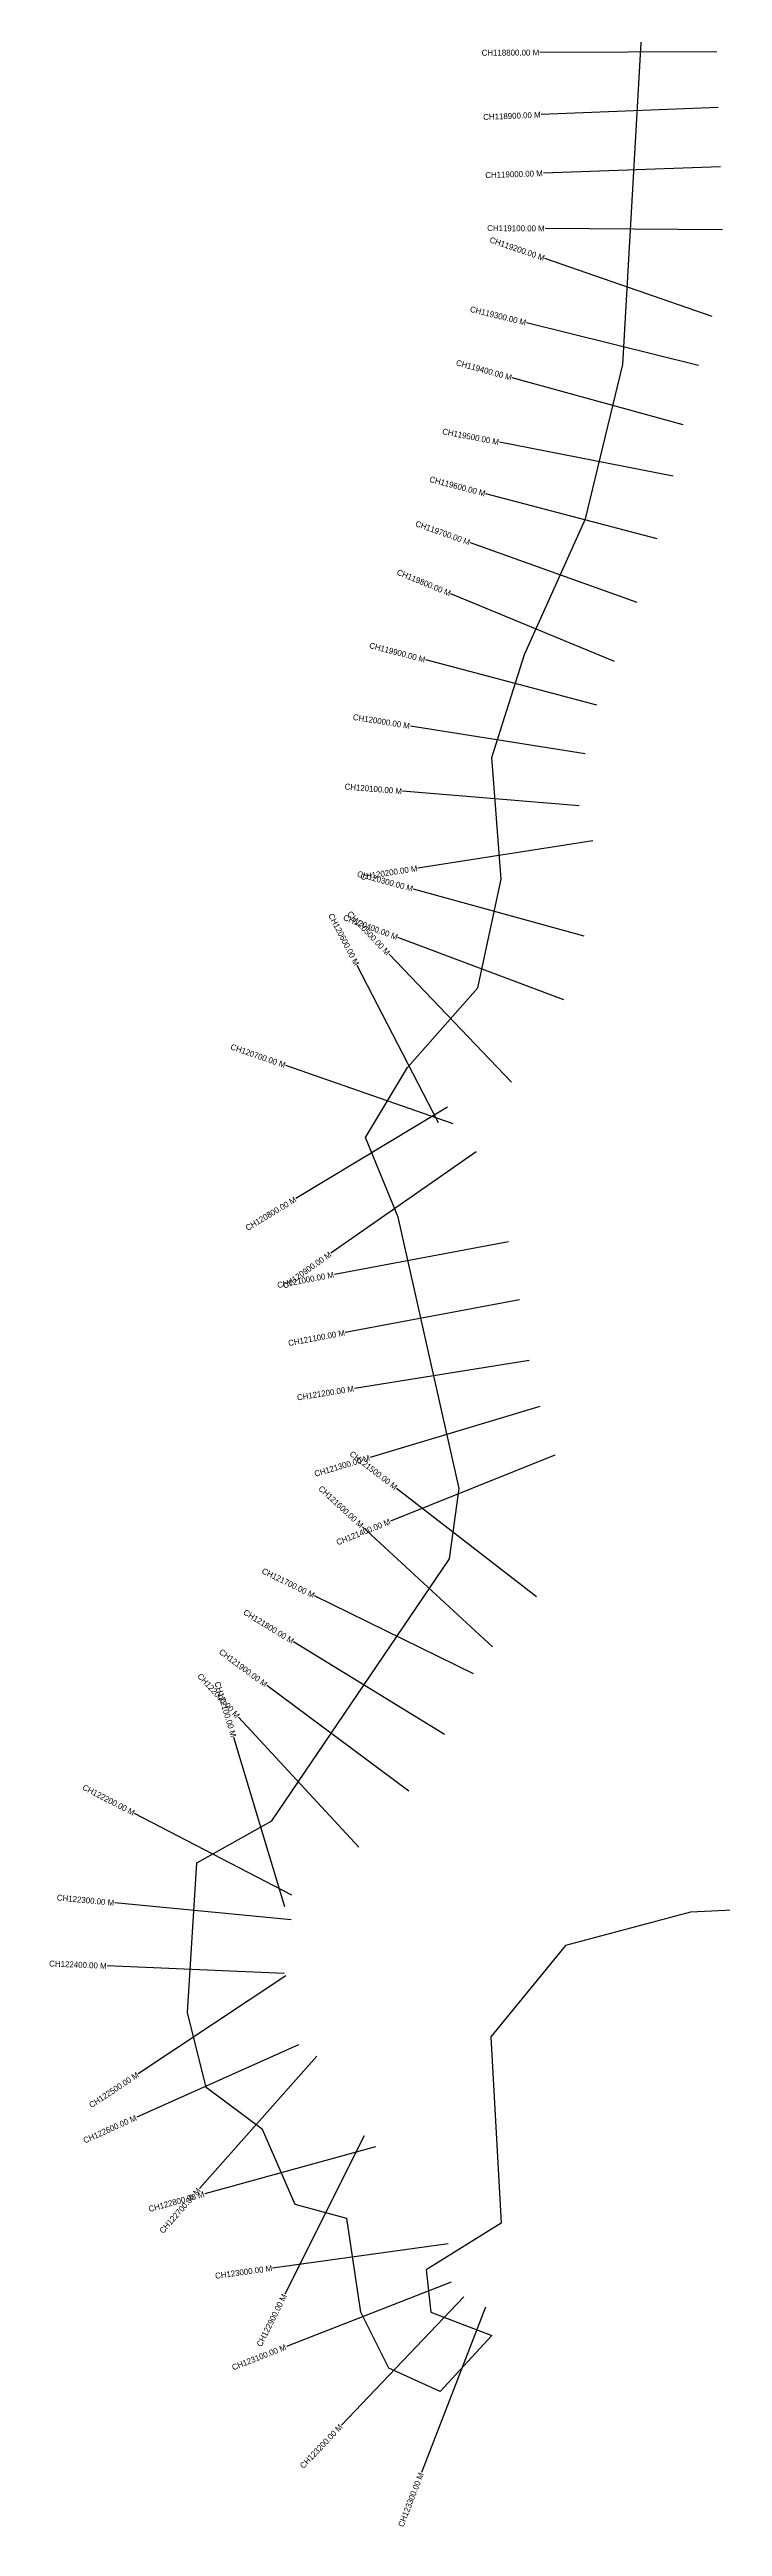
# Model space of a CAD drawing. Header units: metres. Extents: x 265974 to 280437, y 2124392 to 2131877.
# Drawn here: x 265974 to 267114, y 2126170 to 2130368 of the extents above; entities that cross this region are included whole.
import ezdxf
from ezdxf.enums import TextEntityAlignment as Align

# ---------------------------------------------------------------- set-up
doc = ezdxf.new("R2010")
doc.units = ezdxf.units.M
for name, color, linetype in [('CS', 134, 'Continuous'), ('CSMark', 6, 'Continuous'), ('village', 3, 'Continuous')]:
    doc.layers.add(name, color=color, linetype=linetype)

msp = doc.modelspace()

# ---------------------------------------------------------------- linework, layer by layer
at = {"layer": 'CS'}
for p, q in [((267104.3, 2130364), (266804.3, 2130362.7)), ((267106.5, 2130269.4), (266806.8, 2130257.4)), ((267110.2, 2130168.7), (266810.4, 2130158.2)), ((267113.7, 2130062.5), (266813.7, 2130064.5)), ((267096.5, 2129915.3), (266813, 2130013.6)), ((267073.1, 2129832.2), (266782, 2129904.5)), ((267047, 2129731.7), (266757.7, 2129811.4)), ((267030.4, 2129644.7), (266736, 2129702.2)), ((267003, 2129538.4), (266712.9, 2129615)), ((266969.3, 2129430.8), (266686.8, 2129531.9)), ((266931.1, 2129330.5), (266653.9, 2129445.3)), ((266901, 2129256.5), (266611.1, 2129333.4)), ((266881.4, 2129174), (266585.2, 2129221.3)), ((266870.9, 2129086.1), (266571.9, 2129110.8)), ((266894.4, 2129026.9), (266598, 2128980.5)), ((266879.5, 2128865.5), (266590.3, 2128945.2)), ((266845, 2128757.4), (266564.2, 2128862.9)), ((266632.8, 2128548.9), (266495.3, 2128815.5)), ((266756.7, 2128618), (266549, 2128834.6)), ((266657.4, 2128547.3), (266374.2, 2128646.1)), ((266648.2, 2128575.7), (266391.3, 2128420.7)), ((266696.4, 2128500), (266450.6, 2128327.9)), ((266751.5, 2128347.2), (266456.6, 2128291.9)), ((266769.9, 2128248.9), (266475, 2128193.6)), ((266786.6, 2128146.3), (266490.4, 2128098.9)), ((266804.3, 2128068.4), (266517, 2127982.1)), ((266830, 2127985.7), (266551.5, 2127874.2)), ((266798.8, 2127745.5), (266561.9, 2127929.6)), ((266724.3, 2127660.8), (266504.1, 2127864.6)), ((266692.3, 2127615.3), (266423, 2127747.4)), ((266643.1, 2127512.3), (266387.5, 2127669.4)), ((266582.6, 2127416.6), (266341.9, 2127595.6)), ((266372.8, 2127220.3), (266286.4, 2127507.5)), ((266497.8, 2127321.4), (266294.1, 2127541.7)), ((266384.4, 2127240.2), (266118.2, 2127378.6)), ((266383.2, 2127198.7), (266084.5, 2127227.1)), ((266371.5, 2127107.3), (266071.8, 2127120.3)), ((266374.5, 2127103.3), (266124.4, 2126937.7)), ((266395.6, 2126986.5), (266121.7, 2126864.1)), ((266427, 2126967.4), (266228, 2126743)), ((266526.1, 2126813.8), (266236.9, 2126734.2)), ((266506.7, 2126832.6), (266372.5, 2126564.2)), ((266649.1, 2126649.3), (266351.9, 2126608.4)), ((266654.4, 2126584.7), (266375.1, 2126475.3)), ((266675.6, 2126559.4), (266468.5, 2126342.3)), ((266712.5, 2126541.9), (266604.1, 2126262.1))]:
    msp.add_line(p, q, dxfattribs=at)
at = {"layer": 'village', "color": 3, "true_color": 0x00ff00}
msp.add_polyline3d([(279490.9, 2124412.4, 0), (279337.7, 2124392, 0), (279224.9, 2124786.7, 0), (278759.7, 2125068.6, 0), (278759.7, 2125237.8, 0), (278590.6, 2125181.4, 0), (278407.3, 2125308.3, 0), (278393.2, 2125463.3, 0), (278308.6, 2125477.4, 0), (278195.9, 2125392.9, 0), (277871.7, 2125547.9, 0), (277829.4, 2126013.1, 0), (277364.2, 2126196.4, 0), (276941.3, 2125872.2, 0), (275954.5, 2125956.7, 0), (275418.8, 2125801.7, 0), (274643.5, 2125773.5, 0), (274403.9, 2125858.1, 0), (274107.8, 2125886.2, 0), (273727.2, 2125703, 0), (273445.3, 2125717.1, 0), (273092.9, 2125801.7, 0), (272712.3, 2126013.1, 0), (272486.7, 2126055.4, 0), (270950.2, 2126111.8, 0), (270019.8, 2126027.2, 0), (269068.7, 2125976.3, 0), (269159.9, 2126351.4, 0), (269357.3, 2126379.6, 0), (269441.8, 2126675.7, 0), (269357.3, 2126802.5, 0), (269075.3, 2126943.5, 0), (268581.9, 2127126.8, 0), (268257.7, 2127112.7, 0), (268187.2, 2127267.7, 0), (267355.5, 2127225.4, 0), (267059.5, 2127211.3, 0), (266848, 2127154.9, 0), (266721.2, 2126999.9, 0), (266739, 2126684.5, 0), (266612.1, 2126605.2, 0), (266620, 2126533.8, 0), (266723.1, 2126494.2, 0), (266635.9, 2126399, 0), (266548.7, 2126438.7, 0), (266501.1, 2126533.8, 0), (266477.3, 2126692.4, 0), (266390.1, 2126716.2, 0), (266334.6, 2126843.1, 0), (266239.4, 2126914.4, 0), (266207.7, 2127041.3, 0), (266223.6, 2127295, 0), (266350.4, 2127366.4, 0), (266651.7, 2127810.4, 0), (266667.6, 2127929.4, 0), (266564.5, 2128389.3, 0), (266509, 2128524.1, 0), (266580.4, 2128643, 0), (266699.3, 2128777.8, 0), (266739, 2128961.8, 0), (266723.1, 2129168, 0), (266778.6, 2129342.4, 0), (266881.7, 2129572.4, 0), (266945.1, 2129834, 0), (266976.8, 2130389.1, 0), (266937.2, 2130555.6, 0), (266881.7, 2130769.7, 0), (266842, 2131071, 0), (266961, 2131086.9, 0), (267135.4, 2131316.8, 0), (267040.3, 2131586.4, 0), (267198.9, 2131578.5, 0), (267531.9, 2131419.9, 0), (267666.7, 2131237.5, 0), (267888.7, 2131237.5, 0), (268356.6, 2131277.2, 0), (268737.2, 2131293, 0), (268848.2, 2131166.2, 0), (268808.5, 2131039.3, 0), (268840.3, 2130912.4, 0), (269030.6, 2130904.5, 0), (269419.1, 2130611.1, 0), (270069.3, 2129968.8, 0), (270442, 2129596.1, 0), (270632.3, 2129532.7, 0), (271005, 2129453.4, 0), (271322.2, 2129366.2, 0), (271512.5, 2129318.6, 0), (271655.2, 2129342.4, 0), (271750.3, 2129516.9, 0), (271988.2, 2129667.5, 0), (272210.2, 2129738.9, 0), (272483.4, 2129811.7, 0), (272734.8, 2129576.8, 0), (273171.8, 2129125.7, 0), (273947.1, 2128547.7, 0), (274482.8, 2128505.4, 0), (274764.7, 2128449, 0), (274948, 2128477.2, 0), (274933.9, 2128702.8, 0), (275145.4, 2128660.5, 0), (275300.4, 2128449, 0), (275528.3, 2128458.4, 0), (275565.9, 2128552.4, 0), (275847.8, 2128552.4, 0), (275923, 2128496, 0), (276223.7, 2128496, 0), (276956.8, 2128608.8, 0), (278592, 2129736.5, 0), (278900.7, 2129647.2, 0), (279182.6, 2129576.8, 0), (279394.1, 2128815.5, 0), (280211.7, 2127899.3, 0), (280268.1, 2127462.3, 0), (280366.8, 2127349.5, 0), (280437.2, 2127095.7, 0), (280310.4, 2126264, 0), (280127.1, 2126094.9, 0), (280084.8, 2125869.3, 0), (280028.4, 2125378.8, 0), (280324.5, 2125068.6, 0), (280183.5, 2124504.8, 0)], close=True, dxfattribs=at)

# ---------------------------------------------------------------- texts
at = {"layer": 'CSMark'}
for s, rotation, p in [('CH118800.00 M', 0.2528, (266803.3, 2130362.7)), ('CH118900.00 M', 2.2932, (266805.8, 2130257.3)), ('CH119000.00 M', 1.9931, (266809.4, 2130158.2)), ('CH119100.00 M', 359.6114, (266812.7, 2130064.5)), ('CH119200.00 M', 340.8663, (266812.1, 2130014)), ('CH119300.00 M', 346.0369, (266781, 2129904.8)), ('CH119400.00 M', 344.5895, (266756.8, 2129811.7)), ('CH119500.00 M', 348.9602, (266735, 2129702.3)), ('CH119600.00 M', 345.2125, (266712, 2129615.2)), ('CH119700.00 M', 340.3132, (266685.9, 2129532.2)), ('CH119800.00 M', 337.5145, (266653, 2129445.7)), ('CH119900.00 M', 345.1428, (266610.1, 2129333.6)), ('CH120000.00 M', 350.9211, (266584.2, 2129221.5)), ('CH120100.00 M', 355.2703, (266570.9, 2129110.9)), ('CH120300.00 M', 344.5834, (266589.3, 2128945.5)), ('CH120200.00 M', 8.8817, (266597, 2128980.4)), ('CH120600.00 M', 297.2847, (266494.8, 2128816.4)), ('CH120400.00 M', 339.4083, (266563.3, 2128863.3)), ('CH120500.00 M', 313.802, (266548.3, 2128835.3)), ('CH120700.00 M', 340.772, (266373.2, 2128646.4)), ('CH120800.00 M', 31.0916, (266390.5, 2128420.2)), ('CH120900.00 M', 35.0084, (266449.8, 2128327.3)), ('CH121000.00 M', 10.6112, (266455.6, 2128291.8)), ('CH121100.00 M', 10.6112, (266474.1, 2128193.5)), ('CH121200.00 M', 9.0842, (266489.4, 2128098.7)), ('CH121300.00 M', 16.7175, (266516.1, 2127981.8)), ('CH121500.00 M', 322.1372, (266561.2, 2127930.2)), ('CH121600.00 M', 317.2002, (266503.4, 2127865.3)), ('CH121400.00 M', 21.8283, (266550.6, 2127873.8)), ('CH121700.00 M', 333.8763, (266422.1, 2127747.8)), ('CH121800.00 M', 328.4117, (266386.7, 2127669.9)), ('CH121900.00 M', 323.3611, (266341.1, 2127596.2)), ('CH122000.00 M', 312.7711, (266293.4, 2127542.4)), ('CH122100.00 M', 286.7509, (266286.1, 2127508.5)), ('CH122200.00 M', 332.5193, (266117.3, 2127379.1)), ('CH122300.00 M', 354.574, (266083.5, 2127227.2)), ('CH122400.00 M', 357.5244, (266070.8, 2127120.3)), ('CH122500.00 M', 33.51, (266123.6, 2126937.1)), ('CH122600.00 M', 24.0602, (266120.7, 2126863.7)), ('CH122800.00 M', 15.3946, (266235.9, 2126733.9)), ('CH122700.00 M', 48.4393, (266227.3, 2126742.2)), ('CH123000.00 M', 7.8406, (266351, 2126608.3)), ('CH122900.00 M', 63.4296, (266372.1, 2126563.4)), ('CH123100.00 M', 21.3869, (266374.2, 2126475)), ('CH123200.00 M', 46.349, (266467.8, 2126341.6)), ('CH123300.00 M', 68.8294, (266603.7, 2126261.2))]:
    msp.add_text(s, height=10, rotation=rotation, dxfattribs=at).set_placement(p, align=Align.MIDDLE_RIGHT)

doc.saveas('drawing.dxf')
